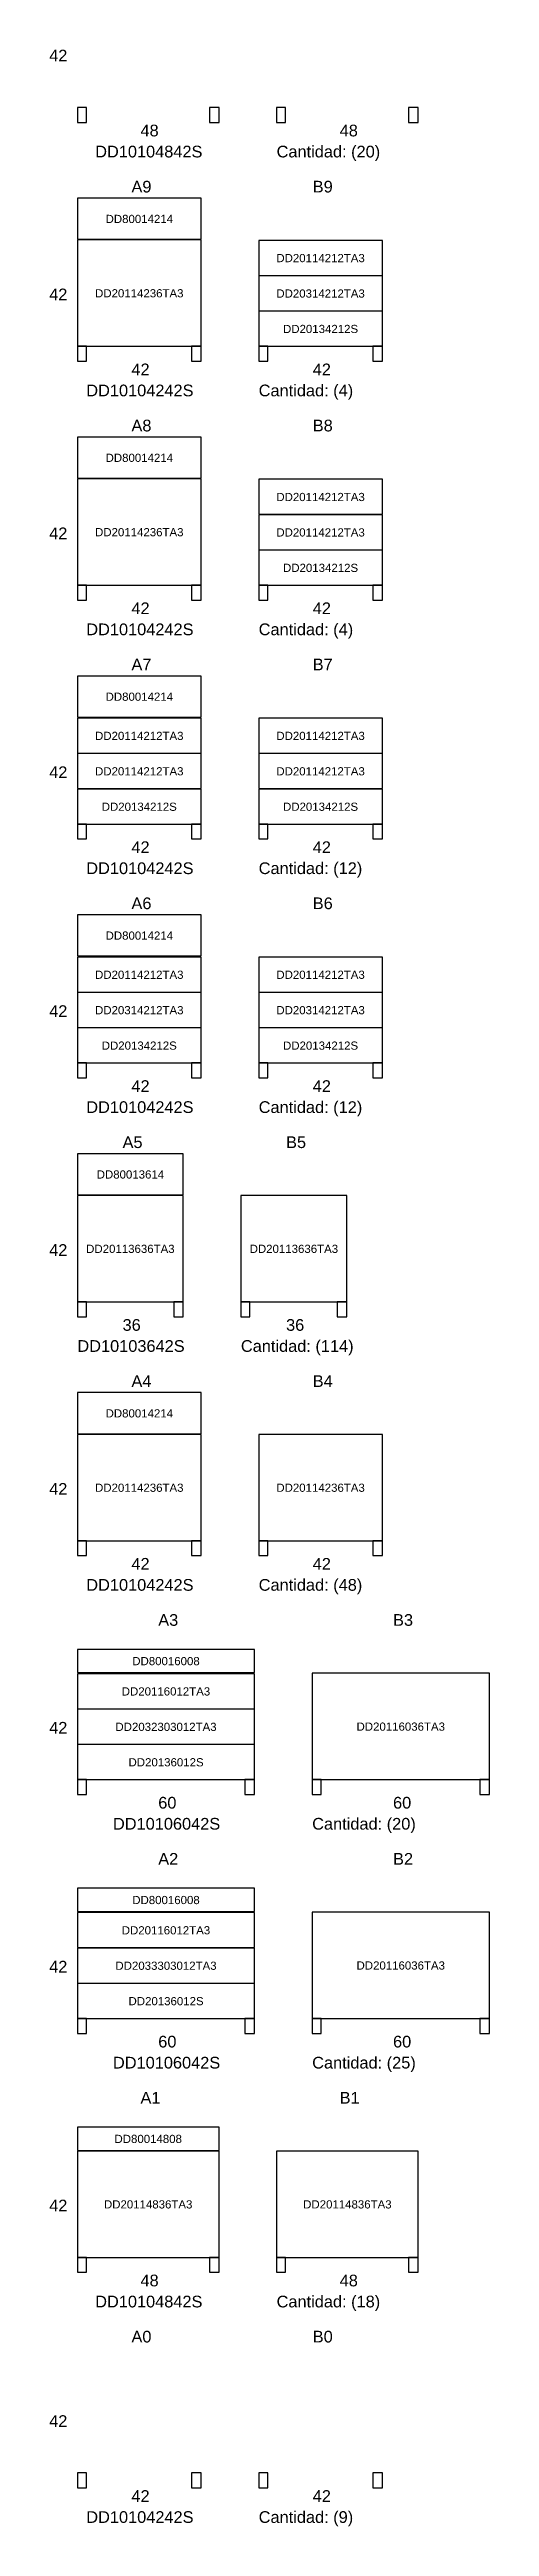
# Model space of a CAD drawing. Header units: millimetres. Extents: x 1390 to 1467.6, y 1790 to 1851.2.
# Drawn here: x 1463.81 to 1467.57, y 1811.06 to 1832.25 of the extents above; entities that cross this region are included whole.
import ezdxf

# ---------------------------------------------------------------- set-up
doc = ezdxf.new("R2010")
doc.units = ezdxf.units.MM
doc.layers.add('DDReportes', color=7, linetype='Continuous')
doc.styles.get("Standard").update_dxf_attribs({"font": 'arial.ttf'})

msp = doc.modelspace()

# ---------------------------------------------------------------- texts
at = {"layer": 'DDReportes'}
for s, height, p in [('42', 0.1, (1463.808, 1832.146)), ('48', 0.1, (1464.588, 1831.505)), ('48', 0.1, (1466.29, 1831.505)), ('DD10104842S', 0.1, (1464.201, 1831.325)), ('Cantidad: (20)', 0.1, (1465.751, 1831.325)), ('A9', 0.1, (1464.511, 1831.025)), ('B9', 0.1, (1466.06, 1831.025)), ('DD80014214', 0.07, (1464.29, 1830.764)), ('DD20114212TA3', 0.07, (1465.749, 1830.429)), ('42', 0.1, (1463.808, 1830.103)), ('DD20114236TA3', 0.07, (1464.2, 1830.128)), ('DD20314212TA3', 0.07, (1465.749, 1830.126)), ('DD20134212S', 0.07, (1465.806, 1829.823)), ('DD10104242S', 0.1, (1464.125, 1829.282)), ('42', 0.1, (1464.511, 1829.462)), ('Cantidad: (4)', 0.1, (1465.598, 1829.282)), ('42', 0.1, (1466.06, 1829.462)), ('A8', 0.1, (1464.511, 1828.982)), ('B8', 0.1, (1466.06, 1828.982)), ('DD80014214', 0.07, (1464.29, 1828.721)), ('DD20114212TA3', 0.07, (1465.749, 1828.386)), ('42', 0.1, (1463.808, 1828.06)), ('DD20114236TA3', 0.07, (1464.2, 1828.085)), ('DD20114212TA3', 0.07, (1465.749, 1828.083)), ('DD20134212S', 0.07, (1465.806, 1827.78)), ('42', 0.1, (1464.511, 1827.419)), ('42', 0.1, (1466.06, 1827.419)), ('DD10104242S', 0.1, (1464.125, 1827.239)), ('Cantidad: (4)', 0.1, (1465.598, 1827.239)), ('A7', 0.1, (1464.511, 1826.939)), ('B7', 0.1, (1466.06, 1826.939)), ('DD80014214', 0.07, (1464.29, 1826.678)), ('DD20114212TA3', 0.07, (1464.2, 1826.343)), ('DD20114212TA3', 0.07, (1465.749, 1826.343)), ('42', 0.1, (1463.808, 1826.017)), ('DD20114212TA3', 0.07, (1464.2, 1826.04)), ('DD20114212TA3', 0.07, (1465.749, 1826.04)), ('DD20134212S', 0.07, (1464.257, 1825.737)), ('DD20134212S', 0.07, (1465.806, 1825.737)), ('42', 0.1, (1464.511, 1825.376)), ('42', 0.1, (1466.06, 1825.376)), ('DD10104242S', 0.1, (1464.125, 1825.196)), ('Cantidad: (12)', 0.1, (1465.598, 1825.196)), ('A6', 0.1, (1464.511, 1824.896)), ('B6', 0.1, (1466.06, 1824.896)), ('DD80014214', 0.07, (1464.29, 1824.635)), ('DD20114212TA3', 0.07, (1464.2, 1824.3)), ('DD20114212TA3', 0.07, (1465.749, 1824.3)), ('42', 0.1, (1463.808, 1823.974)), ('DD20314212TA3', 0.07, (1464.2, 1823.997)), ('DD20314212TA3', 0.07, (1465.749, 1823.997)), ('DD20134212S', 0.07, (1464.257, 1823.694)), ('DD20134212S', 0.07, (1465.806, 1823.694)), ('DD10104242S', 0.1, (1464.125, 1823.153)), ('42', 0.1, (1464.511, 1823.333)), ('Cantidad: (12)', 0.1, (1465.598, 1823.153)), ('42', 0.1, (1466.06, 1823.333)), ('A5', 0.1, (1464.435, 1822.853)), ('B5', 0.1, (1465.832, 1822.853)), ('DD80013614', 0.07, (1464.214, 1822.592)), ('42', 0.1, (1463.808, 1821.931)), ('DD20113636TA3', 0.07, (1464.124, 1821.956)), ('DD20113636TA3', 0.07, (1465.521, 1821.956)), ('36', 0.1, (1464.435, 1821.29)), ('36', 0.1, (1465.832, 1821.29)), ('DD10103642S', 0.1, (1464.049, 1821.11)), ('Cantidad: (114)', 0.1, (1465.446, 1821.11)), ('A4', 0.1, (1464.511, 1820.81)), ('B4', 0.1, (1466.06, 1820.81)), ('DD80014214', 0.07, (1464.29, 1820.549)), ('42', 0.1, (1463.808, 1819.888)), ('DD20114236TA3', 0.07, (1464.2, 1819.913)), ('DD20114236TA3', 0.07, (1465.749, 1819.913)), ('42', 0.1, (1464.511, 1819.247)), ('42', 0.1, (1466.06, 1819.247)), ('DD10104242S', 0.1, (1464.125, 1819.067)), ('Cantidad: (48)', 0.1, (1465.598, 1819.067)), ('A3', 0.1, (1464.74, 1818.767)), ('B3', 0.1, (1466.746, 1818.767)), ('DD80016008', 0.07, (1464.518, 1818.43)), ('DD20116012TA3', 0.07, (1464.428, 1818.171)), ('42', 0.1, (1463.808, 1817.845)), ('DD2032303012TA3', 0.07, (1464.374, 1817.868)), ('DD20116036TA3', 0.07, (1466.434, 1817.87)), ('DD20136012S', 0.07, (1464.486, 1817.565)), ('60', 0.1, (1464.74, 1817.204)), ('60', 0.1, (1466.746, 1817.204)), ('DD10106042S', 0.1, (1464.353, 1817.024)), ('Cantidad: (20)', 0.1, (1466.055, 1817.024)), ('A2', 0.1, (1464.74, 1816.724)), ('B2', 0.1, (1466.746, 1816.724)), ('DD80016008', 0.07, (1464.518, 1816.387)), ('DD20116012TA3', 0.07, (1464.428, 1816.128)), ('42', 0.1, (1463.808, 1815.802)), ('DD2033303012TA3', 0.07, (1464.374, 1815.825)), ('DD20116036TA3', 0.07, (1466.434, 1815.827)), ('DD20136012S', 0.07, (1464.486, 1815.522)), ('60', 0.1, (1464.74, 1815.161)), ('60', 0.1, (1466.746, 1815.161)), ('DD10106042S', 0.1, (1464.353, 1814.981)), ('Cantidad: (25)', 0.1, (1466.055, 1814.981)), ('A1', 0.1, (1464.588, 1814.681)), ('B1', 0.1, (1466.29, 1814.681)), ('DD80014808', 0.07, (1464.366, 1814.344)), ('42', 0.1, (1463.808, 1813.759)), ('DD20114836TA3', 0.07, (1464.276, 1813.784)), ('DD20114836TA3', 0.07, (1465.978, 1813.784)), ('48', 0.1, (1464.588, 1813.118)), ('48', 0.1, (1466.29, 1813.118)), ('DD10104842S', 0.1, (1464.201, 1812.938)), ('Cantidad: (18)', 0.1, (1465.751, 1812.938)), ('A0', 0.1, (1464.511, 1812.638)), ('B0', 0.1, (1466.06, 1812.638)), ('42', 0.1, (1463.808, 1811.916)), ('42', 0.1, (1464.511, 1811.275)), ('42', 0.1, (1466.06, 1811.275)), ('DD10104242S', 0.1, (1464.125, 1811.095)), ('Cantidad: (9)', 0.1, (1465.598, 1811.095))]:
    msp.add_text(s, height=height, dxfattribs=at).set_placement(p)

# ---------------------------------------------------------------- linework, layer by layer
at = {"layer": 'DDReportes'}
for points in [[(1464.049, 1831.625), (1464.126, 1831.625), (1464.126, 1831.753), (1464.049, 1831.753)], [(1465.177, 1831.625), (1465.259, 1831.625), (1465.259, 1831.753), (1465.177, 1831.753)], [(1465.751, 1831.625), (1465.828, 1831.625), (1465.828, 1831.753), (1465.751, 1831.753)], [(1466.879, 1831.625), (1466.961, 1831.625), (1466.961, 1831.753), (1466.879, 1831.753)], [(1464.049, 1830.625), (1465.106, 1830.625), (1465.106, 1830.976), (1464.049, 1830.976)], [(1464.049, 1829.71), (1465.106, 1829.71), (1465.106, 1830.619), (1464.049, 1830.619)], [(1465.598, 1830.316), (1466.655, 1830.316), (1466.655, 1830.615), (1465.598, 1830.615)], [(1465.598, 1830.013), (1466.655, 1830.013), (1466.655, 1830.312), (1465.598, 1830.312)], [(1465.598, 1829.71), (1466.655, 1829.71), (1466.655, 1830.009), (1465.598, 1830.009)], [(1464.049, 1829.582), (1464.126, 1829.582), (1464.126, 1829.71), (1464.049, 1829.71)], [(1465.024, 1829.582), (1465.106, 1829.582), (1465.106, 1829.71), (1465.024, 1829.71)], [(1465.598, 1829.582), (1465.675, 1829.582), (1465.675, 1829.71), (1465.598, 1829.71)], [(1466.573, 1829.582), (1466.655, 1829.582), (1466.655, 1829.71), (1466.573, 1829.71)], [(1464.049, 1828.582), (1465.106, 1828.582), (1465.106, 1828.933), (1464.049, 1828.933)], [(1464.049, 1827.667), (1465.106, 1827.667), (1465.106, 1828.576), (1464.049, 1828.576)], [(1465.598, 1828.273), (1466.655, 1828.273), (1466.655, 1828.572), (1465.598, 1828.572)], [(1465.598, 1827.97), (1466.655, 1827.97), (1466.655, 1828.269), (1465.598, 1828.269)], [(1465.598, 1827.667), (1466.655, 1827.667), (1466.655, 1827.966), (1465.598, 1827.966)], [(1464.049, 1827.539), (1464.126, 1827.539), (1464.126, 1827.667), (1464.049, 1827.667)], [(1465.024, 1827.539), (1465.106, 1827.539), (1465.106, 1827.667), (1465.024, 1827.667)], [(1465.598, 1827.539), (1465.675, 1827.539), (1465.675, 1827.667), (1465.598, 1827.667)], [(1466.573, 1827.539), (1466.655, 1827.539), (1466.655, 1827.667), (1466.573, 1827.667)], [(1464.049, 1826.539), (1465.106, 1826.539), (1465.106, 1826.89), (1464.049, 1826.89)], [(1464.049, 1826.23), (1465.106, 1826.23), (1465.106, 1826.529), (1464.049, 1826.529)], [(1465.598, 1826.23), (1466.655, 1826.23), (1466.655, 1826.529), (1465.598, 1826.529)], [(1464.049, 1825.927), (1465.106, 1825.927), (1465.106, 1826.226), (1464.049, 1826.226)], [(1465.598, 1825.927), (1466.655, 1825.927), (1466.655, 1826.226), (1465.598, 1826.226)], [(1464.049, 1825.624), (1465.106, 1825.624), (1465.106, 1825.923), (1464.049, 1825.923)], [(1465.598, 1825.624), (1466.655, 1825.624), (1466.655, 1825.923), (1465.598, 1825.923)], [(1464.049, 1825.496), (1464.126, 1825.496), (1464.126, 1825.624), (1464.049, 1825.624)], [(1465.024, 1825.496), (1465.106, 1825.496), (1465.106, 1825.624), (1465.024, 1825.624)], [(1465.598, 1825.496), (1465.675, 1825.496), (1465.675, 1825.624), (1465.598, 1825.624)], [(1466.573, 1825.496), (1466.655, 1825.496), (1466.655, 1825.624), (1466.573, 1825.624)], [(1464.049, 1824.496), (1465.106, 1824.496), (1465.106, 1824.847), (1464.049, 1824.847)], [(1464.049, 1824.187), (1465.106, 1824.187), (1465.106, 1824.486), (1464.049, 1824.486)], [(1465.598, 1824.187), (1466.655, 1824.187), (1466.655, 1824.486), (1465.598, 1824.486)], [(1464.049, 1823.884), (1465.106, 1823.884), (1465.106, 1824.183), (1464.049, 1824.183)], [(1465.598, 1823.884), (1466.655, 1823.884), (1466.655, 1824.183), (1465.598, 1824.183)], [(1464.049, 1823.581), (1465.106, 1823.581), (1465.106, 1823.88), (1464.049, 1823.88)], [(1465.598, 1823.581), (1466.655, 1823.581), (1466.655, 1823.88), (1465.598, 1823.88)], [(1464.049, 1823.453), (1464.126, 1823.453), (1464.126, 1823.581), (1464.049, 1823.581)], [(1465.024, 1823.453), (1465.106, 1823.453), (1465.106, 1823.581), (1465.024, 1823.581)], [(1465.598, 1823.453), (1465.675, 1823.453), (1465.675, 1823.581), (1465.598, 1823.581)], [(1466.573, 1823.453), (1466.655, 1823.453), (1466.655, 1823.581), (1466.573, 1823.581)], [(1464.049, 1822.453), (1464.954, 1822.453), (1464.954, 1822.804), (1464.049, 1822.804)], [(1464.049, 1821.538), (1464.954, 1821.538), (1464.954, 1822.447), (1464.049, 1822.447)], [(1465.446, 1821.538), (1466.351, 1821.538), (1466.351, 1822.447), (1465.446, 1822.447)], [(1464.049, 1821.41), (1464.126, 1821.41), (1464.126, 1821.538), (1464.049, 1821.538)], [(1464.872, 1821.41), (1464.954, 1821.41), (1464.954, 1821.538), (1464.872, 1821.538)], [(1465.446, 1821.41), (1465.523, 1821.41), (1465.523, 1821.538), (1465.446, 1821.538)], [(1466.269, 1821.41), (1466.351, 1821.41), (1466.351, 1821.538), (1466.269, 1821.538)], [(1464.049, 1820.41), (1465.106, 1820.41), (1465.106, 1820.761), (1464.049, 1820.761)], [(1464.049, 1819.495), (1465.106, 1819.495), (1465.106, 1820.404), (1464.049, 1820.404)], [(1465.598, 1819.495), (1466.655, 1819.495), (1466.655, 1820.404), (1465.598, 1820.404)], [(1464.049, 1819.367), (1464.126, 1819.367), (1464.126, 1819.495), (1464.049, 1819.495)], [(1465.024, 1819.367), (1465.106, 1819.367), (1465.106, 1819.495), (1465.024, 1819.495)], [(1465.598, 1819.367), (1465.675, 1819.367), (1465.675, 1819.495), (1465.598, 1819.495)], [(1466.573, 1819.367), (1466.655, 1819.367), (1466.655, 1819.495), (1466.573, 1819.495)], [(1464.049, 1818.367), (1465.563, 1818.367), (1465.563, 1818.565), (1464.049, 1818.565)], [(1464.049, 1818.058), (1465.563, 1818.058), (1465.563, 1818.357), (1464.049, 1818.357)], [(1466.055, 1817.452), (1467.569, 1817.452), (1467.569, 1818.361), (1466.055, 1818.361)], [(1464.049, 1817.755), (1465.563, 1817.755), (1465.563, 1818.054), (1464.049, 1818.054)], [(1464.049, 1817.452), (1465.563, 1817.452), (1465.563, 1817.751), (1464.049, 1817.751)], [(1464.049, 1817.324), (1464.126, 1817.324), (1464.126, 1817.452), (1464.049, 1817.452)], [(1465.481, 1817.324), (1465.563, 1817.324), (1465.563, 1817.452), (1465.481, 1817.452)], [(1466.055, 1817.324), (1466.132, 1817.324), (1466.132, 1817.452), (1466.055, 1817.452)], [(1467.487, 1817.324), (1467.569, 1817.324), (1467.569, 1817.452), (1467.487, 1817.452)], [(1464.049, 1816.324), (1465.563, 1816.324), (1465.563, 1816.522), (1464.049, 1816.522)], [(1464.049, 1816.015), (1465.563, 1816.015), (1465.563, 1816.314), (1464.049, 1816.314)], [(1466.055, 1815.409), (1467.569, 1815.409), (1467.569, 1816.318), (1466.055, 1816.318)], [(1464.049, 1815.712), (1465.563, 1815.712), (1465.563, 1816.011), (1464.049, 1816.011)], [(1464.049, 1815.409), (1465.563, 1815.409), (1465.563, 1815.708), (1464.049, 1815.708)], [(1464.049, 1815.281), (1464.126, 1815.281), (1464.126, 1815.409), (1464.049, 1815.409)], [(1465.481, 1815.281), (1465.563, 1815.281), (1465.563, 1815.409), (1465.481, 1815.409)], [(1466.055, 1815.281), (1466.132, 1815.281), (1466.132, 1815.409), (1466.055, 1815.409)], [(1467.487, 1815.281), (1467.569, 1815.281), (1467.569, 1815.409), (1467.487, 1815.409)], [(1464.049, 1814.281), (1465.259, 1814.281), (1465.259, 1814.479), (1464.049, 1814.479)], [(1464.049, 1813.366), (1465.259, 1813.366), (1465.259, 1814.275), (1464.049, 1814.275)], [(1465.751, 1813.366), (1466.961, 1813.366), (1466.961, 1814.275), (1465.751, 1814.275)], [(1464.049, 1813.238), (1464.126, 1813.238), (1464.126, 1813.366), (1464.049, 1813.366)], [(1465.177, 1813.238), (1465.259, 1813.238), (1465.259, 1813.366), (1465.177, 1813.366)], [(1465.751, 1813.238), (1465.828, 1813.238), (1465.828, 1813.366), (1465.751, 1813.366)], [(1466.879, 1813.238), (1466.961, 1813.238), (1466.961, 1813.366), (1466.879, 1813.366)], [(1464.049, 1811.395), (1464.126, 1811.395), (1464.126, 1811.523), (1464.049, 1811.523)], [(1465.024, 1811.395), (1465.106, 1811.395), (1465.106, 1811.523), (1465.024, 1811.523)], [(1465.598, 1811.395), (1465.675, 1811.395), (1465.675, 1811.523), (1465.598, 1811.523)], [(1466.573, 1811.395), (1466.655, 1811.395), (1466.655, 1811.523), (1466.573, 1811.523)]]:
    msp.add_lwpolyline(points, close=True, dxfattribs=at)

msp.set_redraw_order([(e.dxf.handle, doc.entitydb.next_handle()) for e in msp.query("TEXT MTEXT ATTDEF DIMENSION ARC_DIMENSION")])  # texts and dimensions are drawn at this point

doc.saveas('drawing.dxf')
